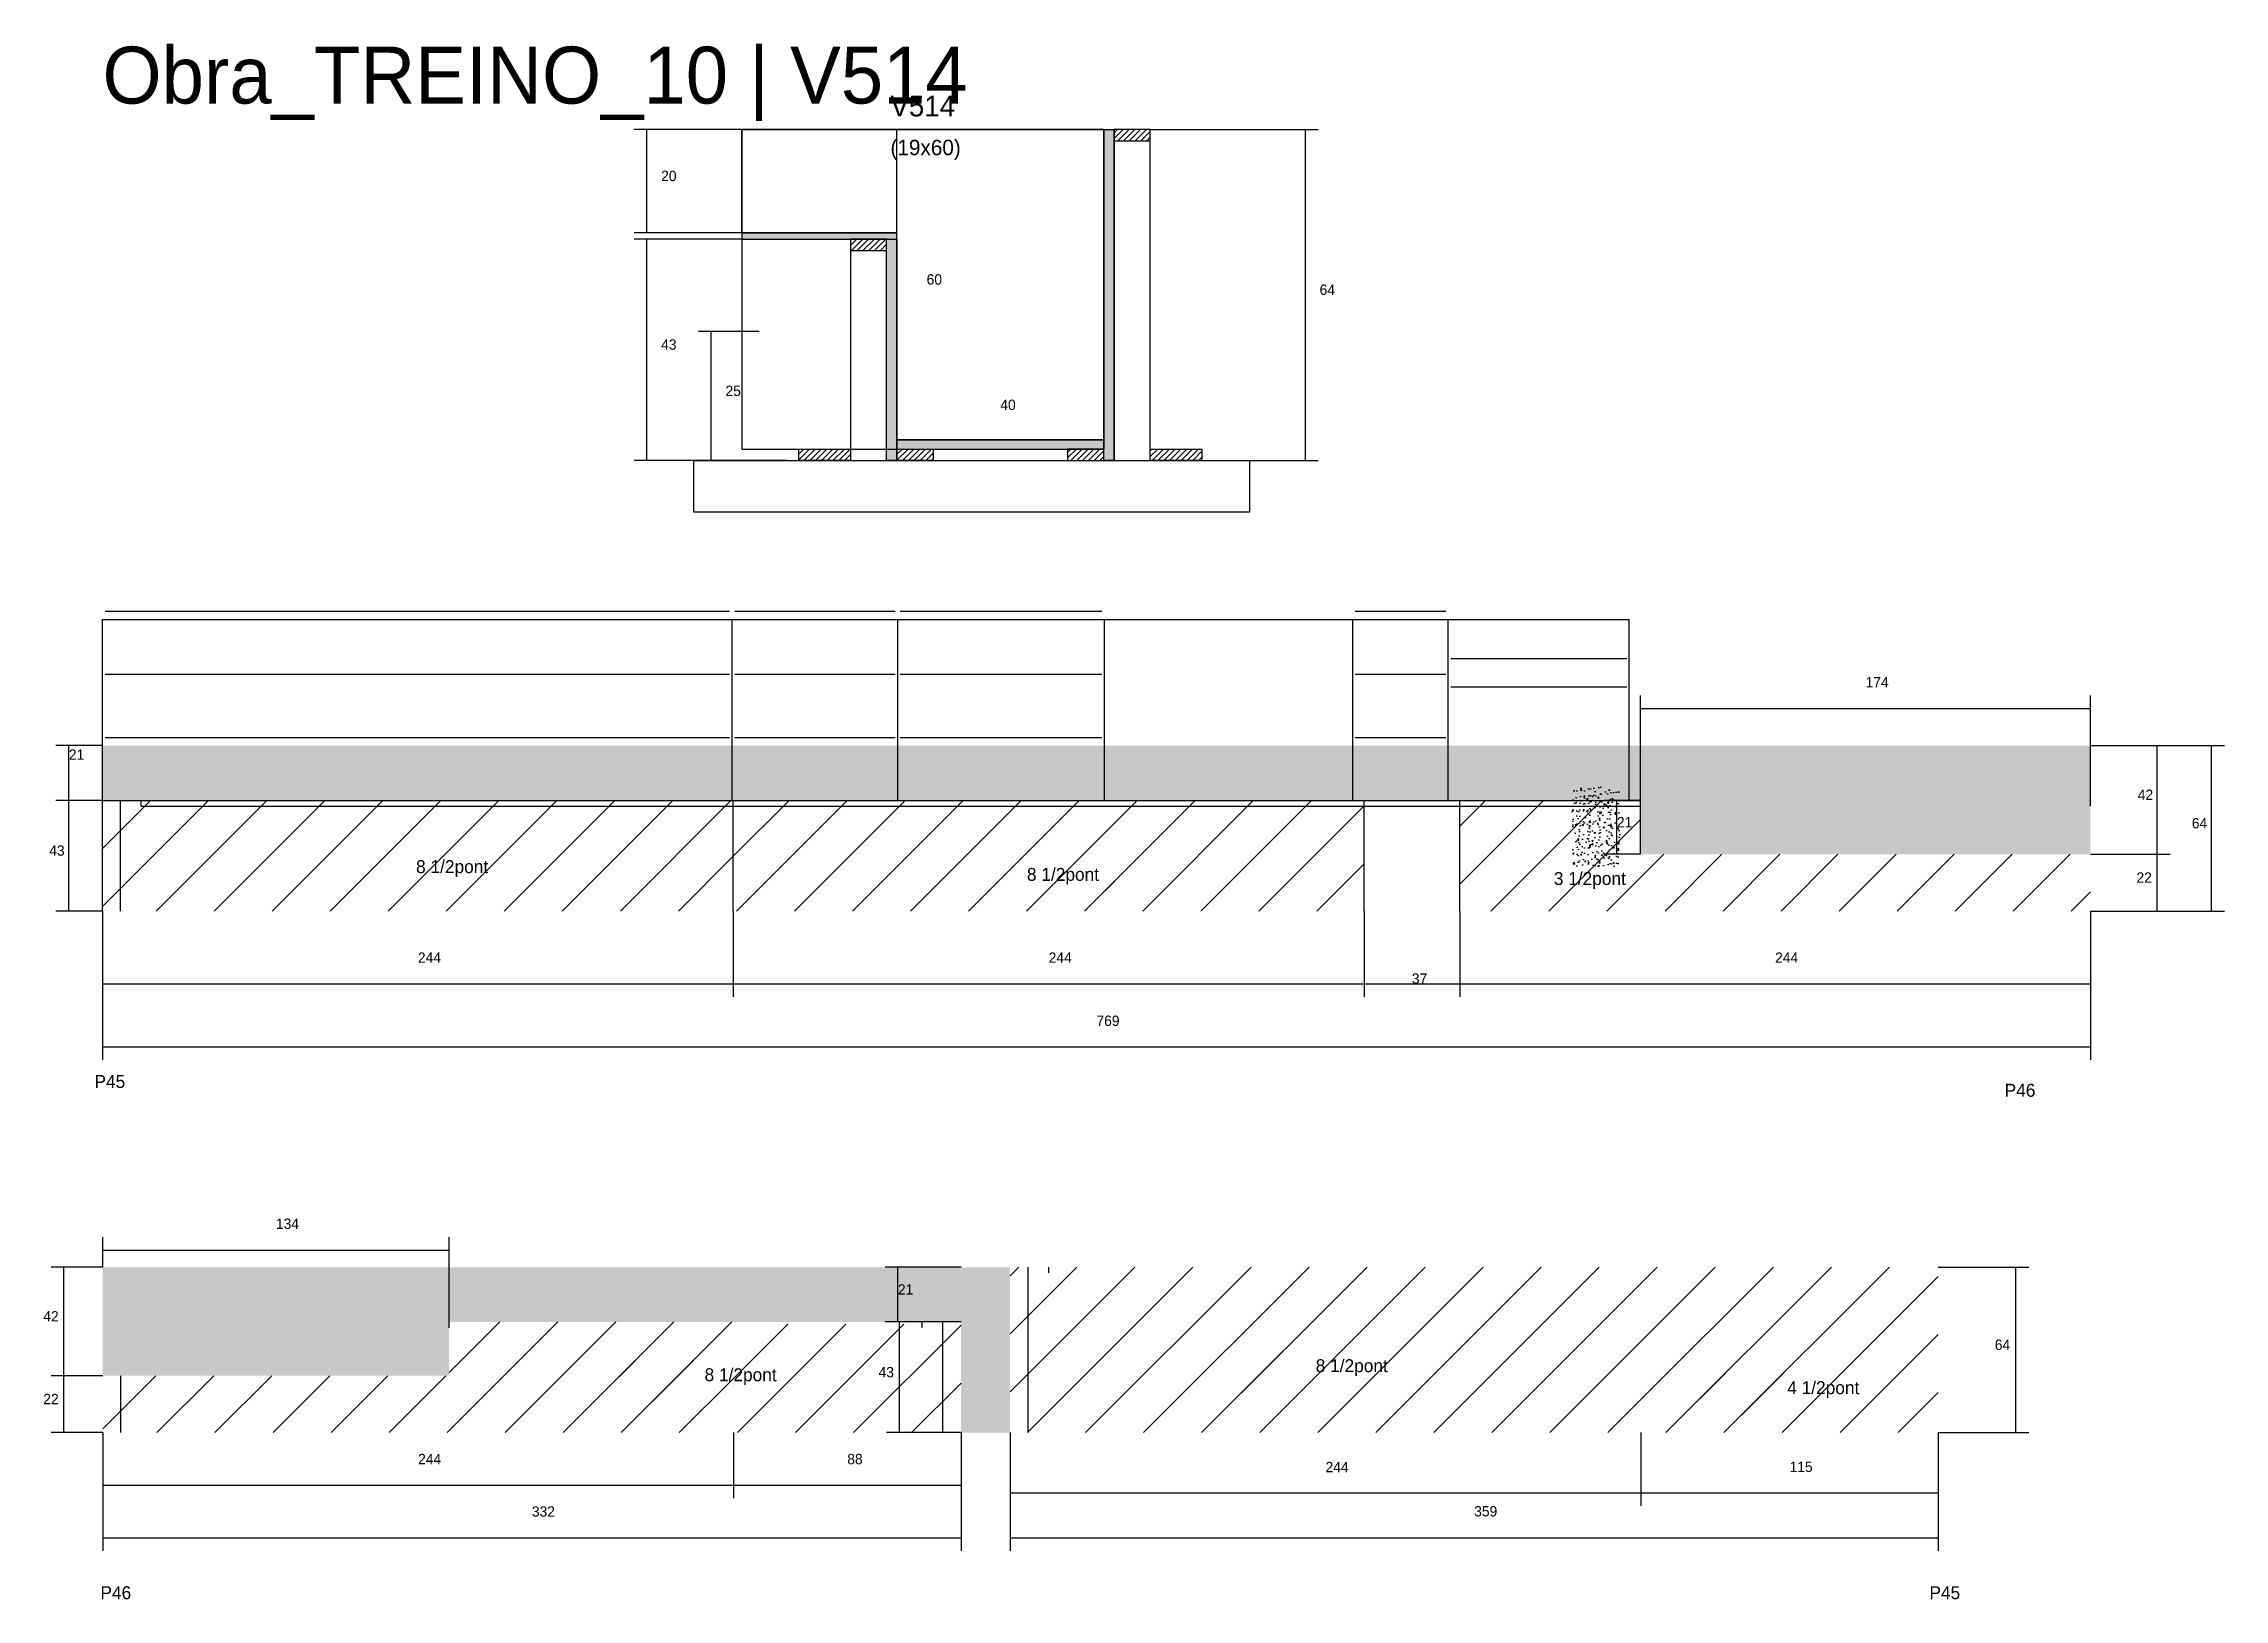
# Model space of a CAD drawing. Header units: metres. Extents: x -41 to 34800, y -36000 to 1848.
# Drawn here: x 2957 to 3801, y -18638 to -18037 of the extents above; entities that cross this region are included whole.
import ezdxf

# ---------------------------------------------------------------- set-up
doc = ezdxf.new("R2010")
doc.units = ezdxf.units.M
for name, color, linetype in [('CONCRETO', 251, 'Continuous'), ('COTA', 4, 'Continuous'), ('Cota Seção (2x)', 4, 'Continuous'), ('Hachura', 253, 'Continuous'), ('LABEL_ID', 3, 'Continuous'), ('Madeira', 126, 'Continuous'), ('NOMENCLATURA', 7, 'Continuous'), ('Painéis', 200, 'Continuous'), ('SARR_2.2x7', 40, 'Continuous'), ('Texto Seção', 7, 'Continuous')]:
    doc.layers.add(name, color=color, linetype=linetype)

msp = doc.modelspace()

# ---------------------------------------------------------------- texts
at = {"layer": 'COTA'}
for s, p in [('20', (3196.1, -18090)), ('64', (3450.8, -18134)), ('43', (3196.1, -18155.2)), ('25', (3221, -18173.1)), ('174', (3662, -18285.8)), ('21', (2967, -18313.8)), ('42', (3767.3, -18329.3)), ('21', (3565.8, -18339.9)), ('64', (3788.2, -18340.3)), ('43', (2959.4, -18350.9)), ('22', (3766.8, -18361.3)), ('244', (3102, -18392.3)), ('244', (3346, -18392.3)), ('244', (3627, -18392.3)), ('37', (3486.5, -18400.4)), ('769', (3364.5, -18416.7)), ('134', (3047.1, -18495.2)), ('21', (3287.7, -18520.6)), ('42', (2957.1, -18531)), ('64', (3712, -18542)), ('43', (3280.2, -18552.6)), ('22', (2957.1, -18563)), ('244', (3102.1, -18586.2)), ('88', (3268.1, -18586.2)), ('244', (3453.1, -18589.3)), ('115', (3632.6, -18589.2)), ('332', (3146.1, -18606.5)), ('359', (3510.6, -18606.4))]:
    msp.add_text(s, height=4, dxfattribs=at).set_placement(p)
at = {"layer": 'Cota Seção (2x)'}
for s, p in [('60', (3298.8, -18130)), ('40', (3327.3, -18178.5))]:
    msp.add_text(s, height=4, dxfattribs=at).set_placement(p)
at = {"layer": 'LABEL_ID'}
msp.add_text('Obra_TREINO_10 | V514', height=22, dxfattribs=at).set_placement((2980, -18060))
at = {"layer": 'NOMENCLATURA'}
for s, p in [('8 1/2pont', (3101.3, -18357.6)), ('8 1/2pont', (3337.6, -18360.6)), ('3 1/2pont', (3541.4, -18362.2)), ('P45', (2976.9, -18440.7)), ('P46', (3715.8, -18444.1)), ('8 1/2pont', (3212.9, -18554.1)), ('8 1/2pont', (3449.3, -18550.6)), ('4 1/2pont', (3631.7, -18559.1)), ('P46', (2979.2, -18638.4)), ('P45', (3686.7, -18638.4))]:
    msp.add_text(s, height=5, dxfattribs=at).set_placement(p)
at = {"layer": 'Texto Seção'}
for s, height, p in [('V514', 8, (3284.8, -18065)), ('(19x60)', 6, (3284.8, -18080))]:
    msp.add_text(s, height=height, dxfattribs=at).set_placement(p)

# ---------------------------------------------------------------- hatches: boundary and pattern name
at = {"layer": 'COTA'}
h = msp.add_hatch(dxfattribs=at)
h.set_pattern_fill('AR-CONC', scale=0.03)
h.paths.add_polyline_path([(3749, -18308.3), (2980, -18308.3), (2980, -18329.5), (3575, -18329.5), (3575, -18331.7), (3575, -18331.7), (3575, -18350.3), (3749, -18350.3)])
h = msp.add_hatch(dxfattribs=at)
h.set_pattern_fill('AR-CONC', scale=0.03)
h.paths.add_polyline_path([(3567, -18354.9), (3567, -18324.4), (3567, -18324.4), (3548.5, -18324.4), (3548.5, -18324.4), (3548.5, -18354.9), (3548.5, -18354.9), (3567, -18354.9)])
h = msp.add_hatch(dxfattribs=at)
h.set_pattern_fill('AR-CONC', scale=0.03)
h.paths.add_polyline_path([(2980.1, -18510), (2980.1, -18552), (3114.1, -18552), (3114.1, -18531.2), (3312.1, -18531.2), (3312.1, -18574), (3331.1, -18574), (3331.1, -18510)])
at = {"layer": 'Hachura'}
h = msp.add_hatch(color=8, dxfattribs=at)
h.dxf.hatch_style = 1
h.paths.add_polyline_path([(3367.3, -18070), (3371.3, -18070), (3371.3, -18070), (3371.3, -18198), (3371.3, -18198), (3367.3, -18198), (3367.3, -18198), (3367.3, -18070)])
h = msp.add_hatch(dxfattribs=at)
h.set_pattern_fill('ANSI31', scale=0.5)
h.paths.add_polyline_path([(3385.3, -18074.4), (3385.3, -18070), (3385.3, -18070), (3371.3, -18070), (3371.3, -18070), (3371.3, -18074.4), (3371.3, -18074.4), (3385.3, -18074.4)])
h = msp.add_hatch(color=8, dxfattribs=at)
h.dxf.hatch_style = 1
h.paths.add_polyline_path([(3287.3, -18112.4), (3287.3, -18110), (3287.3, -18110), (3227.3, -18110), (3227.3, -18110), (3227.3, -18112.4), (3227.3, -18112.4), (3287.3, -18112.4)])
h = msp.add_hatch(dxfattribs=at)
h.set_pattern_fill('ANSI31', scale=0.5)
h.paths.add_polyline_path([(3283.3, -18116.8), (3283.3, -18112.4), (3283.3, -18112.4), (3269.3, -18112.4), (3269.3, -18112.4), (3269.3, -18116.8), (3269.3, -18116.8), (3283.3, -18116.8)])
h = msp.add_hatch(color=8, dxfattribs=at)
h.dxf.hatch_style = 1
h.paths.add_polyline_path([(3283.3, -18112.4), (3287.3, -18112.4), (3287.3, -18112.4), (3287.3, -18198), (3287.3, -18198), (3283.3, -18198), (3283.3, -18198), (3283.3, -18112.4)])
h = msp.add_hatch(dxfattribs=at)
h.set_pattern_fill('ANSI31', scale=0.5)
h.paths.add_polyline_path([(3249.3, -18198), (3249.3, -18193.6), (3249.3, -18193.6), (3269.3, -18193.6), (3269.3, -18193.6), (3269.3, -18198), (3269.3, -18198), (3249.3, -18198)])
h = msp.add_hatch(color=8, dxfattribs=at)
h.dxf.hatch_style = 1
h.paths.add_polyline_path([(3367.3, -18193.6), (3367.3, -18190), (3367.3, -18190), (3287.3, -18190), (3287.3, -18190), (3287.3, -18193.6), (3287.3, -18193.6), (3367.3, -18193.6)])
h = msp.add_hatch(dxfattribs=at)
h.set_pattern_fill('ANSI31', scale=0.5)
h.paths.add_polyline_path([(3287.3, -18198), (3287.3, -18193.6), (3287.3, -18193.6), (3301.3, -18193.6), (3301.3, -18193.6), (3301.3, -18198), (3301.3, -18198), (3287.3, -18198)])
h = msp.add_hatch(dxfattribs=at)
h.set_pattern_fill('ANSI31', scale=0.5)
h.paths.add_polyline_path([(3367.3, -18198), (3367.3, -18193.6), (3367.3, -18193.6), (3353.3, -18193.6), (3353.3, -18193.6), (3353.3, -18198), (3353.3, -18198), (3367.3, -18198)])
h = msp.add_hatch(dxfattribs=at)
h.set_pattern_fill('ANSI31', scale=0.5)
h.paths.add_polyline_path([(3385.3, -18198), (3385.3, -18193.6), (3385.3, -18193.6), (3405.3, -18193.6), (3405.3, -18193.6), (3405.3, -18198), (3405.3, -18198), (3385.3, -18198)])
h = msp.add_hatch(dxfattribs=at)
h.set_pattern_fill('ANSI31', scale=5)
h.paths.add_polyline_path([(3224, -18372.3), (3224, -18329.5), (2980, -18329.5), (2980, -18329.5), (2980, -18372.3)])
h = msp.add_hatch(dxfattribs=at)
h.set_pattern_fill('ANSI31', scale=5)
h.paths.add_polyline_path([(3468, -18329.5), (3224, -18329.5), (3224, -18372.3), (3468, -18372.3)])
h = msp.add_hatch(dxfattribs=at)
h.set_pattern_fill('ANSI31', scale=5)
h.paths.add_polyline_path([(3749, -18350.3), (3575, -18350.3), (3575, -18329.5), (3505, -18329.5), (3505, -18372.3), (3749, -18372.3)])
h = msp.add_hatch(dxfattribs=at)
h.set_pattern_fill('ANSI31', scale=5)
h.paths.add_polyline_path([(3301.2, -18368.6), (3368.9, -18368.6), (3368.9, -18368.6), (3374.4, -18352.6), (3374.4, -18352.6), (3306.7, -18352.6), (3306.7, -18352.6), (3301.2, -18368.6)])
h = msp.add_hatch(dxfattribs=at)
h.set_pattern_fill('ANSI31', scale=5)
h.paths.add_polyline_path([(3331.1, -18510), (3331.1, -18574), (3575.1, -18574), (3575.1, -18510)])
h = msp.add_hatch(dxfattribs=at)
h.set_pattern_fill('ANSI31', scale=5)
h.paths.add_polyline_path([(3575.1, -18510), (3575.1, -18574), (3690.1, -18574), (3690.1, -18510)])
h = msp.add_hatch(dxfattribs=at)
h.set_pattern_fill('ANSI31', scale=5)
h.paths.add_polyline_path([(3114.1, -18531.2), (3114.1, -18552), (2980.1, -18552), (2980.1, -18574), (3224.1, -18574), (3224.1, -18531.2)])
h = msp.add_hatch(dxfattribs=at)
h.set_pattern_fill('ANSI31', scale=5)
h.paths.add_polyline_path([(3312.1, -18532), (3224.1, -18532), (3224.1, -18574), (3312.1, -18574)])
h = msp.add_hatch(dxfattribs=at)
h.set_pattern_fill('ANSI31', scale=5)
h.paths.add_polyline_path([(3290.1, -18563.4), (3290.1, -18541.8), (3290.1, -18541.8), (3269.5, -18541.8), (3269.5, -18541.8), (3269.5, -18563.4), (3269.5, -18563.4), (3290.1, -18563.4)])
h = msp.add_hatch(dxfattribs=at)
h.set_pattern_fill('ANSI31', scale=5)
h.paths.add_polyline_path([(3176.5, -18562.1), (3244.2, -18562.1), (3244.2, -18562.1), (3249.7, -18546.1), (3249.7, -18546.1), (3182, -18546.1), (3182, -18546.1), (3176.5, -18562.1)])
h = msp.add_hatch(dxfattribs=at)
h.set_pattern_fill('ANSI31', scale=5)
h.paths.add_polyline_path([(3415, -18558.7), (3415, -18542.5), (3415, -18542.5), (3483.6, -18542.5), (3483.6, -18542.5), (3483.6, -18558.7), (3483.6, -18558.7), (3415, -18558.7)])
h = msp.add_hatch(dxfattribs=at)
h.set_pattern_fill('ANSI31', scale=5)
h.paths.add_polyline_path([(3597.7, -18567.2), (3597.7, -18551), (3597.7, -18551), (3665.8, -18551), (3665.8, -18551), (3665.8, -18567.2), (3665.8, -18567.2), (3597.7, -18567.2)])

# ---------------------------------------------------------------- linework, layer by layer
at = {"layer": 'CONCRETO'}
for points in [[(3287.3, -18110), (3227.3, -18110), (3227.3, -18070), (3287.3, -18070), (3287.3, -18070), (3367.3, -18070), (3367.3, -18193.6), (3367.3, -18193.6), (3367.3, -18190), (3287.3, -18190)], [(3227.3, -18193.6), (3367.3, -18193.6), (3367.3, -18070), (3227.3, -18070)]]:
    msp.add_lwpolyline(points, close=True, dxfattribs=at)
at = {"layer": 'COTA'}
for p, q in [((3227.3, -18070), (3185.6, -18070)), ((3190.6, -18110), (3190.6, -18070)), ((3385.3, -18070), (3450.3, -18070)), ((3445.3, -18198), (3445.3, -18070)), ((3227.3, -18110), (3185.6, -18110)), ((3227.3, -18112.4), (3185.6, -18112.4)), ((3190.6, -18198), (3190.6, -18112.4)), ((3234, -18148.1), (3210.5, -18148.1)), ((3215.5, -18198), (3215.5, -18148.1)), ((3244.9, -18198), (3185.6, -18198)), ((3234, -18198), (3210.5, -18198)), ((3385.3, -18198), (3450.3, -18198)), ((3575, -18331.7), (3575, -18288.9)), ((3575, -18293.9), (3749, -18293.9)), ((3749, -18331.7), (3749, -18288.9)), ((2980, -18308.3), (2962, -18308.3)), ((2967, -18329.5), (2967, -18308.3)), ((3749, -18308.3), (3779.8, -18308.3)), ((3749, -18308.3), (3800.8, -18308.3)), ((3774.8, -18350.3), (3774.8, -18308.3)), ((3795.8, -18372.3), (3795.8, -18308.3)), ((2980, -18329.5), (2962, -18329.5)), ((2980, -18329.5), (2962, -18329.5)), ((2967, -18372.3), (2967, -18329.5)), ((3575, -18329.5), (3560.8, -18329.5)), ((3565.8, -18350.3), (3565.8, -18329.5)), ((3575, -18350.3), (3560.8, -18350.3)), ((3749, -18350.3), (3779.8, -18350.3)), ((3749, -18350.3), (3779.8, -18350.3)), ((3774.8, -18372.3), (3774.8, -18350.3)), ((2980, -18372.3), (2962, -18372.3)), ((2980, -18372.3), (2980, -18405.4)), ((2980, -18372.3), (2980, -18429.8)), ((3224, -18372.3), (3224, -18405.4)), ((3224, -18372.3), (3224, -18405.4)), ((3468, -18372.3), (3468, -18405.4)), ((3468, -18372.3), (3468, -18405.4)), ((3505, -18372.3), (3505, -18405.4)), ((3505, -18372.3), (3505, -18405.4)), ((3749, -18372.3), (3779.8, -18372.3)), ((3749, -18372.3), (3749, -18429.8)), ((3749, -18372.3), (3800.8, -18372.3)), ((3749, -18372.3), (3749, -18405.4)), ((2980, -18400.4), (3224, -18400.4)), ((3224, -18400.4), (3468, -18400.4)), ((3468, -18400.4), (3505, -18400.4)), ((3505, -18400.4), (3749, -18400.4)), ((2980, -18424.8), (3749, -18424.8)), ((2980.1, -18510), (2980.1, -18498.4)), ((3114.1, -18533.4), (3114.1, -18498.4)), ((2980.1, -18503.4), (3114.1, -18503.4)), ((2980.1, -18510), (2960.1, -18510)), ((2965.1, -18552), (2965.1, -18510)), ((3312.1, -18510), (3282.7, -18510)), ((3287.7, -18531.2), (3287.7, -18510)), ((3690.1, -18510), (3725.1, -18510)), ((3720.1, -18574), (3720.1, -18510)), ((3312.1, -18531.2), (3282.7, -18531.2)), ((3312.1, -18531.2), (3283.3, -18531.2)), ((3288.3, -18574), (3288.3, -18531.2)), ((2980.1, -18552), (2960.1, -18552)), ((2980.1, -18552), (2960.1, -18552)), ((2965.1, -18574), (2965.1, -18552)), ((2980.1, -18574), (2960.1, -18574)), ((2980.1, -18574), (2980.1, -18619.7)), ((2980.1, -18574), (2980.1, -18599.3)), ((3224.1, -18574), (3224.1, -18599.3)), ((3224.1, -18574), (3224.1, -18599.3)), ((3312.1, -18574), (3283.3, -18574)), ((3312.1, -18574), (3312.1, -18619.7)), ((3312.1, -18574), (3312.1, -18599.3)), ((3331.1, -18574), (3331.1, -18602.3)), ((3331.1, -18574), (3331.1, -18619.7)), ((3575.1, -18574), (3575.1, -18602.3)), ((3575.1, -18574), (3575.1, -18602.3)), ((3690.1, -18574), (3690.1, -18602.3)), ((3690.1, -18574), (3725.1, -18574)), ((3690.1, -18574), (3690.1, -18619.7)), ((2980.1, -18594.3), (3224.1, -18594.3)), ((3224.1, -18594.3), (3312.1, -18594.3)), ((3331.1, -18597.3), (3575.1, -18597.3)), ((3575.1, -18597.3), (3690.1, -18597.3)), ((2980.1, -18614.7), (3312.1, -18614.7)), ((3331.1, -18614.7), (3690.1, -18614.7))]:
    msp.add_line(p, q, dxfattribs=at)
at = {"layer": 'Cota Seção (2x)'}
for p, q in [((3287.3, -18190), (3287.3, -18070)), ((3287.3, -18070), (3292.3, -18070)), ((3287.3, -18198), (3287.3, -18185)), ((3367.3, -18198), (3367.3, -18185)), ((3287.3, -18190), (3292.3, -18190)), ((3287.3, -18190), (3367.3, -18190))]:
    msp.add_line(p, q, dxfattribs=at)
at = {"layer": 'Madeira'}
for points in [[(3385.3, -18074.4), (3385.3, -18070), (3371.3, -18070), (3371.3, -18074.4)], [(3385.3, -18070), (3371.3, -18070), (3371.3, -18198), (3385.3, -18198)], [(3283.3, -18116.8), (3283.3, -18112.4), (3269.3, -18112.4), (3269.3, -18116.8)], [(3283.3, -18112.4), (3269.3, -18112.4), (3269.3, -18198), (3283.3, -18198)], [(3249.3, -18198), (3249.3, -18193.6), (3269.3, -18193.6), (3269.3, -18198)], [(3287.3, -18198), (3287.3, -18193.6), (3301.3, -18193.6), (3301.3, -18198)], [(3367.3, -18198), (3367.3, -18193.6), (3353.3, -18193.6), (3353.3, -18198)], [(3385.3, -18198), (3385.3, -18193.6), (3405.3, -18193.6), (3405.3, -18198)], [(3423.7, -18218), (3208.7, -18218), (3208.7, -18198), (3423.7, -18198)]]:
    msp.add_lwpolyline(points, close=True, dxfattribs=at)
at = {"layer": 'Painéis'}
for p, q in [((3371.3, -18198), (3371.3, -18070)), ((3227.3, -18110), (3287.3, -18110)), ((3287.3, -18198), (3287.3, -18112.4)), ((3287.3, -18190), (3367.3, -18190)), ((3287.3, -18193.6), (3287.3, -18190)), ((3367.3, -18193.6), (3367.3, -18190)), ((2980, -18259.5), (3223.6, -18259.5)), ((2980, -18329.5), (2980, -18259.5)), ((3223.6, -18329.5), (3223.6, -18259.5)), ((3223.6, -18259.5), (3287.6, -18259.5)), ((3223.6, -18329.5), (3223.6, -18259.5)), ((3287.6, -18329.5), (3287.6, -18259.5)), ((3287.6, -18259.5), (3367.6, -18259.5)), ((3287.6, -18329.5), (3287.6, -18259.5)), ((3367.6, -18329.5), (3367.6, -18259.5)), ((3367.6, -18259.5), (3463.6, -18259.5)), ((3367.6, -18329.5), (3367.6, -18259.5)), ((3463.6, -18329.5), (3463.6, -18259.5)), ((3463.6, -18259.5), (3500.6, -18259.5)), ((3463.6, -18329.5), (3463.6, -18259.5)), ((3500.6, -18329.5), (3500.6, -18259.5)), ((3500.6, -18259.5), (3570.6, -18259.5)), ((3500.6, -18329.5), (3500.6, -18259.5)), ((3570.6, -18329.5), (3570.6, -18259.5)), ((2980, -18329.5), (3575, -18329.5)), ((2980, -18372.3), (2980, -18329.5)), ((2980, -18329.5), (3223.6, -18329.5)), ((3223.6, -18329.5), (3287.6, -18329.5)), ((3224, -18372.3), (3224, -18329.5)), ((3287.6, -18329.5), (3367.6, -18329.5)), ((3367.6, -18329.5), (3463.6, -18329.5)), ((3463.6, -18329.5), (3500.6, -18329.5)), ((3468, -18372.3), (3468, -18329.5)), ((3500.6, -18329.5), (3570.6, -18329.5)), ((3505, -18372.3), (3505, -18329.5)), ((3575, -18350.3), (3575, -18329.5))]:
    msp.add_line(p, q, dxfattribs=at)
for points in [[(3367.3, -18070), (3371.3, -18070), (3371.3, -18198), (3367.3, -18198)], [(3287.3, -18112.4), (3287.3, -18110), (3227.3, -18110), (3227.3, -18112.4)], [(3283.3, -18112.4), (3287.3, -18112.4), (3287.3, -18198), (3283.3, -18198)], [(3367.3, -18193.6), (3367.3, -18190), (3287.3, -18190), (3287.3, -18193.6)]]:
    msp.add_lwpolyline(points, close=True, dxfattribs=at)
at = {"layer": 'SARR_2.2x7'}
for p, q in [((2981, -18256.33), (3222.6, -18256.33)), ((3224.6, -18256.33), (3286.6, -18256.33)), ((3288.6, -18256.33), (3366.6, -18256.33)), ((3464.6, -18256.33), (3499.6, -18256.33)), ((3501.6, -18274.62), (3569.6, -18274.62)), ((2981, -18280.72), (3222.6, -18280.72)), ((3224.6, -18280.72), (3286.6, -18280.72)), ((3288.6, -18280.72), (3366.6, -18280.72)), ((3464.6, -18280.72), (3499.6, -18280.72)), ((3501.6, -18285.6), (3569.6, -18285.6)), ((2981, -18305.11), (3222.6, -18305.11)), ((3224.6, -18305.11), (3286.6, -18305.11)), ((3288.6, -18305.11), (3366.6, -18305.11)), ((3464.6, -18305.11), (3499.6, -18305.11)), ((2987, -18372.3), (2987, -18329.5)), ((2995, -18331.7), (2995, -18329.5)), ((2995, -18331.7), (3224, -18331.7)), ((3224, -18331.7), (3468, -18331.7)), ((3468, -18331.7), (3505, -18331.7)), ((3505, -18331.7), (3575, -18331.7)), ((3338.1, -18574), (3338.1, -18510)), ((3346.1, -18512.2), (3346.1, -18510)), ((3297.1, -18533.4), (3297.1, -18531.2)), ((3305.1, -18574), (3305.1, -18531.2)), ((2987.1, -18574), (2987.1, -18552))]:
    msp.add_line(p, q, dxfattribs=at)

msp.set_redraw_order([(e.dxf.handle, doc.entitydb.next_handle()) for e in msp.query("TEXT MTEXT ATTDEF DIMENSION ARC_DIMENSION")])  # texts and dimensions are drawn at this point

doc.saveas('drawing.dxf')
